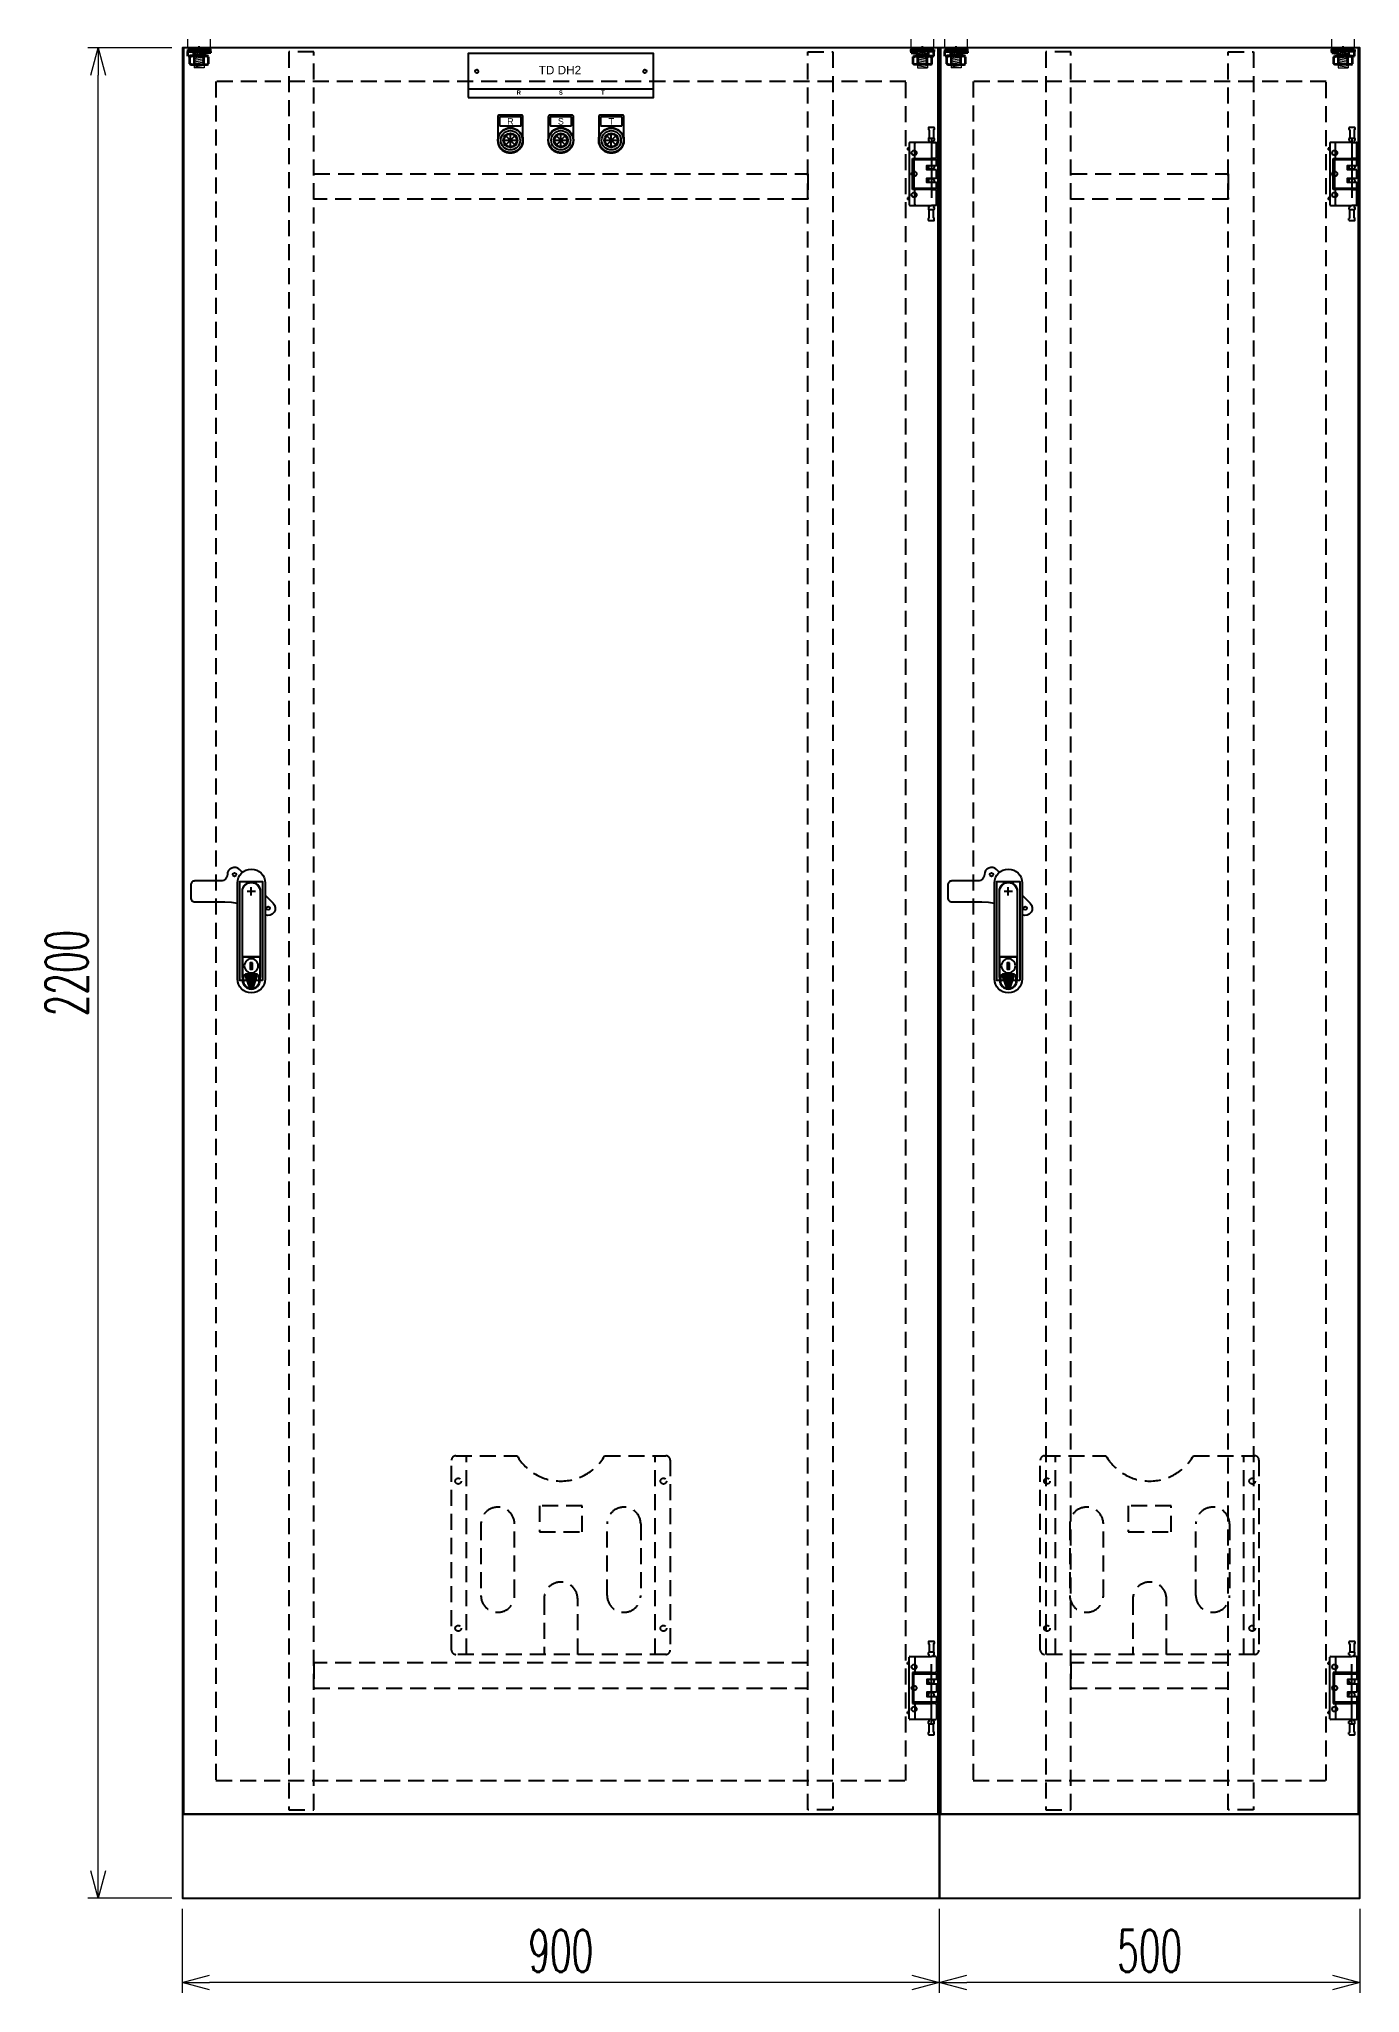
# Model space of a CAD drawing. Header units: millimetres. Extents: x 173893 to 258446, y -176540 to -123824.
# Drawn here: x 187281 to 188851, y -174671 to -172349 of the extents above; entities that cross this region are included whole.
import ezdxf
from ezdxf.enums import TextEntityAlignment as Align

# ---------------------------------------------------------------- set-up
doc = ezdxf.new("R2010")
doc.units = ezdxf.units.MM
doc.header["$LTSCALE"] = 3
for name, pattern in [('ACAD_ISO04W100', [30, 24, -3, 0, -3]), ('CACHE2', [4.7625, 3.175, -1.5875]), ('HIDDEN', [9.525, 6.35, -3.175])]:
    doc.linetypes.add(name, pattern=pattern)
for name, color, linetype in [('@.TEXT', 7, 'Continuous'), ('@.VISIBLE', 7, 'Continuous'), ('Ann_green', 3, 'Continuous'), ('centerline', 6, 'ACAD_ISO04W100'), ('dim', 7, 'Continuous'), ('EQUIPMENT', 4, 'Continuous'), ('equipments', 2, 'Continuous'), ('hw_Punch', 3, 'Continuous')]:
    doc.layers.add(name, color=color, linetype=linetype)
doc.layers.add('FORT', color=2, linetype='Continuous', lineweight=35)
doc.layers.add('POINTILLE', color=8, linetype='CACHE2', lineweight=25)
doc.styles.add('Ann_w01', font='romans.shx', dxfattribs={"width": 0.6, "bigfont": 'chineset.shx'})
doc.styles.add('Arial', font='arial.ttf')
doc.styles.add('ISO8', font='ISO8')
doc.styles.get("Standard").update_dxf_attribs({"font": 'arial.ttf'})
doc.dimstyles.new('Dim 01_SC25', dxfattribs={"dimscale": 25, "dimtxt": 2, "dimasz": 1.3, "dimexe": 0.5, "dimexo": 0.5, "dimgap": 0.5, "dimtad": 1, "dimdec": 1, "dimzin": 12, "dimdsep": 46, "dimtxsty": 'Ann_w01', "dimblk": 'OPEN30', "dimcen": 1.5, "dimclrd": 6, "dimclre": 6, "dimclrt": 3, "dimadec": 1, "dimazin": 3, "dimtm": 1e-09, "dimtfac": 1, "dimtdec": 1, "dimtix": 1, "dimtmove": 0, "dimatfit": 3, "dimldrblk": 'OPEN30', "dimfxl": 1, "dimtolj": 1, "dimlwd": 0, "dimlwe": 0, "dimarcsym": 0})

msp = doc.modelspace()

# ---------------------------------------------------------------- texts
for s, p in [('R', (187840.83, -172446.38)), ('S', (187900.83, -172446.38)), ('T', (187960.83, -172446.38))]:
    msp.add_text(s, height=7.72).set_placement(p, align=Align.MIDDLE_CENTER)
at = {"color": 1, "linetype": 'ByBlock', "char_height": 5, "attachment_point": 5, "style": 'ISO8'}
for s, insert in [('{\\fArial|b1|i0|c0|p34;R}', (187850.83, -172412.13)), ('{\\fArial|b1|i0|c0|p34;S}', (187900.83, -172412.13)), ('{\\fArial|b1|i0|c0|p34;T}', (187950.83, -172412.13))]:
    msp.add_mtext_dynamic_manual_height_columns(s, width=58.9447, gutter_width=378.95, heights=[7.09], dxfattribs=dict(at, insert=insert))
at = {"layer": '@.VISIBLE', "insert": (187899.75, -172385.43), "char_height": 10, "attachment_point": 5, "style": 'Arial'}
msp.add_mtext_dynamic_manual_height_columns('TD DH2', width=187.0575, gutter_width=99.2, heights=[0], dxfattribs=at)

# ---------------------------------------------------------------- blocks, each defined once
blk = doc.blocks.new('_Open30')
at = {"color": 0, "linetype": 'ByBlock', "lineweight": -2}
for p, q in [((-1, 0.268), (0, 0)), ((0, 0), (-1, -0.268)), ((0, 0), (-1, 0))]:
    blk.add_line(p, q, dxfattribs=at)
blk = doc.blocks.new('*D62')
at = {"layer": 'Defpoints', "color": 0, "transparency": 16777216}
for p in [(187350.8, -172358.9), (187450.8, -172358.9), (187450.8, -174558.9)]:
    blk.add_point(p, dxfattribs=at)
at = {"layer": 'dim', "color": 6, "lineweight": 0, "transparency": 16777216}
for p, q in [((187438.3, -172358.9), (187338.3, -172358.9)), ((187350.8, -174526.4), (187350.8, -172391.4)), ((187438.3, -174558.9), (187338.3, -174558.9))]:
    blk.add_line(p, q, dxfattribs=at)
at = {"layer": 'dim', "color": 6, "lineweight": 0, "transparency": 16777216, "xscale": 32.5, "yscale": 32.5, "zscale": 32.5}
for p, rotation in [((187350.8, -172358.9), 90), ((187350.8, -174558.9), 270)]:
    blk.add_blockref('_Open30', p, dxfattribs=dict(at, rotation=rotation))
at = {"layer": 'dim', "color": 3, "transparency": 16777216, "insert": (187313.3, -173458.9), "char_height": 50, "attachment_point": 5, "rotation": 90, "style": 'Ann_w01'}
blk.add_mtext('\\A1;2200', dxfattribs=at)
blk = doc.blocks.new('*U30')
at = {"color": 1}
for p, q in [((-7.5, 0), (7.5, 0)), ((5.3, 5.3), (-5.3, -5.3)), ((-5.3, 5.3), (5.3, -5.3)), ((0, -7.5), (0, 7.5))]:
    blk.add_line(p, q, dxfattribs=at)
for radius in [15, 14.5]:
    blk.add_circle((0, 0), radius)
for radius in [8.5, 7.5]:
    blk.add_circle((0, 0), radius, dxfattribs=at)
at = {"layer": 'hw_Punch'}
blk.add_circle((0, 0), 11.5, dxfattribs=at)
blk = doc.blocks.new('*U28')
at = {"color": 2}
for p, q in [((5.3, 5.3), (-5.3, -5.3)), ((-5.3, 5.3), (5.3, -5.3)), ((0, -7.5), (0, 7.5)), ((-7.5, 0), (7.5, 0))]:
    blk.add_line(p, q, dxfattribs=at)
for radius in [15, 14.5]:
    blk.add_circle((0, 0), radius)
for radius in [8.5, 7.5]:
    blk.add_circle((0, 0), radius, dxfattribs=at)
at = {"layer": 'hw_Punch'}
blk.add_circle((0, 0), 11.5, dxfattribs=at)
blk = doc.blocks.new('*U29')
at = {"color": 3}
for p, q in [((5.3, 5.3), (-5.3, -5.3)), ((-5.3, 5.3), (5.3, -5.3)), ((0, -7.5), (0, 7.5)), ((-7.5, 0), (7.5, 0))]:
    blk.add_line(p, q, dxfattribs=at)
for radius in [15, 14.5]:
    blk.add_circle((0, 0), radius)
for radius in [8.5, 7.5]:
    blk.add_circle((0, 0), radius, dxfattribs=at)
at = {"layer": 'hw_Punch'}
blk.add_circle((0, 0), 11.5, dxfattribs=at)
blk = doc.blocks.new('HM12_COTE')
at = {"layer": 'FORT'}
for p, q in [((-11, 9.2), (-9.5, 10)), ((-11, 0.8), (-11, 9.2)), ((-9.5, 0), (-11, 0.8)), ((9.5, 10), (-9.5, 10)), ((-9.5, 0), (9.5, 0)), ((-5.5, 0.8), (-5.5, 9.2)), ((5.5, 0.8), (5.5, 9.2)), ((11, 9.2), (9.5, 10)), ((9.5, 0), (11, 0.8)), ((11, 0.8), (11, 9.2))]:
    blk.add_line(p, q, dxfattribs=at)
for centre, radius, start, end in [((-8.2, 5.1), 4.86, 55.6159, 124.3841), ((-8.2, 4.9), 4.86, 235.6159, 304.3841), ((0, -8.2), 18.2, 72.4121, 107.5879), ((0, 18.2), 18.2, 252.4121, 287.5879), ((8.2, 5.1), 4.86, 55.6159, 124.3841), ((8.2, 4.9), 4.86, 235.6159, 304.3841)]:
    blk.add_arc(centre, radius, start, end, dxfattribs=at)
blk = doc.blocks.new('CALE_M12_IPN')
at = {"layer": 'FORT'}
for p, q in [((-13.5, 3.61), (13.5, 3.61)), ((-13.5, -1.89), (-13.5, 3.61)), ((13.5, 1.89), (-13.5, -1.89)), ((13.5, 3.61), (13.5, 1.89))]:
    blk.add_line(p, q, dxfattribs=at)
at = {"layer": 'POINTILLE'}
for p, q in [((-7, 3.61), (-7, -0.98)), ((7, 3.61), (7, 0.98))]:
    blk.add_line(p, q, dxfattribs=at)
blk = doc.blocks.new('RONDELLE_M12')
at = {"layer": 'FORT'}
blk.add_lwpolyline([(-13.5, 2.5), (-13.5, 0), (13.5, 0), (13.5, 2.5)], close=True, dxfattribs=at)
at = {"layer": 'POINTILLE'}
for p, q in [((-7, 0), (-7, 2.5)), ((7, 0), (7, 2.5))]:
    blk.add_line(p, q, dxfattribs=at)
blk = doc.blocks.new('*D81')
at = {"layer": 'Defpoints', "color": 0, "transparency": 16777216}
for p in [(188350.8, -174558.9), (188850.8, -174558.9), (188350.8, -174658.9)]:
    blk.add_point(p, dxfattribs=at)
at = {"layer": 'dim', "color": 6, "lineweight": 0, "transparency": 16777216}
for p, q in [((188350.8, -174571.4), (188350.8, -174671.4)), ((188850.8, -174571.4), (188850.8, -174671.4)), ((188818.3, -174658.9), (188383.3, -174658.9))]:
    blk.add_line(p, q, dxfattribs=at)
at = {"layer": 'dim', "color": 6, "lineweight": 0, "transparency": 16777216, "xscale": 32.5, "yscale": 32.5, "zscale": 32.5, "rotation": 180}
blk.add_blockref('_Open30', (188350.8, -174658.9), dxfattribs=at)
at = {"layer": 'dim', "color": 6, "lineweight": 0, "transparency": 16777216, "xscale": 32.5, "yscale": 32.5, "zscale": 32.5}
blk.add_blockref('_Open30', (188850.8, -174658.9), dxfattribs=at)
at = {"layer": 'dim', "color": 3, "transparency": 16777216, "insert": (188600.8, -174621.4), "char_height": 50, "attachment_point": 5, "style": 'Ann_w01'}
blk.add_mtext('\\A1;500', dxfattribs=at)
blk = doc.blocks.new('*D61')
at = {"layer": 'Defpoints', "color": 0, "transparency": 16777216}
for p in [(187450.8, -174558.9), (188350.8, -174558.9), (187450.8, -174658.9)]:
    blk.add_point(p, dxfattribs=at)
at = {"layer": 'dim', "color": 6, "lineweight": 0, "transparency": 16777216}
for p, q in [((187450.8, -174571.4), (187450.8, -174671.4)), ((188350.8, -174571.4), (188350.8, -174671.4)), ((188318.3, -174658.9), (187483.3, -174658.9))]:
    blk.add_line(p, q, dxfattribs=at)
at = {"layer": 'dim', "color": 6, "lineweight": 0, "transparency": 16777216, "xscale": 32.5, "yscale": 32.5, "zscale": 32.5, "rotation": 180}
blk.add_blockref('_Open30', (187450.8, -174658.9), dxfattribs=at)
at = {"layer": 'dim', "color": 6, "lineweight": 0, "transparency": 16777216, "xscale": 32.5, "yscale": 32.5, "zscale": 32.5}
blk.add_blockref('_Open30', (188350.8, -174658.9), dxfattribs=at)
at = {"layer": 'dim', "color": 3, "transparency": 16777216, "insert": (187900.8, -174621.4), "char_height": 50, "attachment_point": 5, "style": 'Ann_w01'}
blk.add_mtext('\\A1;900', dxfattribs=at)
blk = doc.blocks.new('Standard ISO')
at = {"color": 6}
for p, q in [((4, -2), (4, 2)), ((-6, 0), (0, 0)), ((6, 0), (2, 0))]:
    blk.add_line(p, q, dxfattribs=at)
blk.add_lwpolyline([(-0.5, 1.5), (-0.5, -1.5), (-5.5, -0.75), (-5.5, 0.75), (-0.5, 1.5)])
for radius in [1.5, 0.75]:
    blk.add_circle((4, 0), radius)
blk = doc.blocks.new('A$C4dbb82d6')
at = {"layer": '@.VISIBLE'}
h = blk.add_hatch(color=30, dxfattribs=at)
h.dxf.hatch_style = 1
h.paths.add_polyline_path([(0.214, 4.973), (3.625, 1.562), (3.625, 5.973), (1.922, 5.973), (1.297, 5.348), (3.125, 5.348), (3.125, 2.593), (0.745, 4.973), (3.75, 7.978), (3.75, 8.509)])
h = blk.add_hatch(color=150, dxfattribs=at)
h.dxf.hatch_style = 1
h.paths.add_polyline_path([(6.755, 4.973), (4.375, 2.593), (4.375, 5.348), (6.203, 5.348), (5.578, 5.973), (3.875, 5.973), (3.875, 1.562), (7.286, 4.973), (3.75, 8.509), (3.75, 7.978)])
at = {"layer": '@.VISIBLE', "color": 30}
blk.add_lwpolyline([(3.625, 5.973), (3.625, 1.562), (0.214, 4.973), (3.75, 8.509), (3.75, 7.978), (0.745, 4.973), (3.125, 2.593), (3.125, 5.348), (1.297, 5.348), (1.922, 5.973)], close=True, dxfattribs=at)
at = {"layer": '@.VISIBLE', "color": 150}
blk.add_lwpolyline([(3.875, 5.973), (3.875, 1.562), (7.286, 4.973), (3.75, 8.509), (3.75, 7.978), (6.755, 4.973), (4.375, 2.593), (4.375, 5.348), (6.203, 5.348), (5.578, 5.973)], close=True, dxfattribs=at)
at = {"layer": '@.VISIBLE', "color": 30, "insert": (3.75, 0.509), "char_height": 1, "attachment_point": 5, "style": 'Ann_w01'}
blk.add_mtext_dynamic_manual_height_columns('{\\fArial|b1|i0|c0|p34;\\W1;TUAN ANH}', width=7.5, gutter_width=49.599, heights=[0], dxfattribs=at)
blk = doc.blocks.new('KHUNG BAN VE (Made by Tung)')
at = {"layer": '@.VISIBLE', "color": 8}
for p, q in [((75.75, 207), (75.75, 210)), ((148.5, 207), (148.5, 210)), ((221.25, 207), (221.25, 210)), ((3, 156), (0, 156)), ((294, 156), (297, 156)), ((3, 105), (0, 105)), ((294, 105), (297, 105)), ((3, 54), (0, 54)), ((294, 54), (297, 54)), ((23, 18), (23, 3)), ((53, 18), (53, 3)), ((73, 18), (73, 3)), ((123, 18), (123, 3)), ((223, 18), (223, 3)), ((243, 18), (243, 3)), ((274, 18), (274, 3)), ((284, 18), (284, 3)), ((3, 13), (73, 13)), ((123, 13), (294, 13)), ((3, 8), (73, 8)), ((23, 8), (3, 3)), ((223, 8), (294, 8)), ((75.75, 3), (75.75, 0)), ((148.5, 3), (148.5, 0)), ((221.25, 3), (221.25, 0))]:
    blk.add_line(p, q, dxfattribs=at)
for points in [[(0, 0), (297, 0), (297, 210), (0, 210)], [(3, 3), (294, 3), (294, 207), (3, 207)], [(3, 18), (294, 18), (294, 3), (3, 3)]]:
    blk.add_lwpolyline(points, close=True, dxfattribs=at)
at = {"xscale": 1.5, "yscale": 1.5, "zscale": 1.5}
blk.add_blockref('A$C4dbb82d6', (77.375, 4.041), dxfattribs=at)
blk.add_blockref('Standard ISO', (258.5, 5.5))
at = {"layer": '@.TEXT', "color": 1, "style": 'Arial'}
for s, p in [('1', (39.375, 208.5)), ('2', (112.125, 208.5)), ('3', (184.875, 208.5)), ('4', (257.625, 208.5)), ('A', (1.5, 181.5)), ('A', (295.5, 181.5)), ('B', (1.5, 130.5)), ('B', (295.5, 130.5)), ('C', (1.5, 79.5)), ('C', (295.5, 79.5)), ('D', (1.5, 28.5)), ('D', (295.5, 28.5)), ('27/07/2026', (63, 15.5)), ('27/07/2026', (63, 10.5)), ('1', (39.375, 1.5)), ('2', (112.125, 1.5)), ('3', (184.875, 1.5)), ('4', (257.625, 1.5))]:
    blk.add_text(s, height=2, dxfattribs=at).set_placement(p, align=Align.MIDDLE_CENTER)
at = {"layer": '@.TEXT', "color": 2, "style": 'Arial'}
for s, p in [('Designer', (13, 15.5)), ('DRAWING NAME', (173, 15.5)), ('Project', (233, 15.5)), ('Scale', (279, 15.5)), ('Approved', (13, 10.5)), ('Customer', (233, 10.5)), ('Page', (279, 10.5)), ('Name', (38, 5.5)), ('Date', (63, 5.5)), ('Standard', (233, 5.5)), ('Total', (279, 5.5))]:
    blk.add_text(s, height=2, dxfattribs=at).set_placement(p, align=Align.MIDDLE_CENTER)
at = {"layer": '@.TEXT', "color": 1, "style": 'Arial'}
for tag, height, p in [('DESIGNER_NAME', 2, (38, 15.5)), ('PROJECT_CODE', 2, (258.5, 15.5)), ('SCALE', 2, (289, 15.5)), ('APPROVED_NAME', 2, (38, 10.5)), ('CUSTOMER_NAME', 2, (258.5, 10.5)), ('PAGE', 2, (289, 10.5)), ('DRAWING_NAME', 4, (173, 8)), ('TOTAL', 2, (289, 5.5))]:
    blk.add_attdef(tag, text='', height=height, dxfattribs=at).set_placement(p, align=Align.MIDDLE_CENTER)
at = {"layer": '@.VISIBLE', "color": 30, "insert": (106, 10.5), "char_height": 1, "attachment_point": 5, "style": 'Ann_w01'}
blk.add_mtext_dynamic_manual_height_columns('{\\fTimes New Roman|b0|i0|c0|p18;\\W1;CTY TNHH SẢN XUẤT & THƯƠNG MẠI CƠ ĐIỆN TUẤN ANH\\PĐịa chỉ: Bến phà Vạn Phúc, Xã Ninh Sở, Huyện Thanh Trì, TP. Hà Nội\\PMST: 01081588698\\PEmail: ctytuananh68@gmail.com}', width=28.70976, gutter_width=99.197, heights=[0], dxfattribs=at)

# ---------------------------------------------------------------- dimensions: what is measured, and where the dimension line sits
at = {"layer": 'dim'}
dim = msp.add_linear_dim(base=(187350.83, -172358.88), p1=(187450.83, -174558.88), p2=(187450.83, -172358.88), angle=90, dimstyle='Dim 01_SC25', dxfattribs=at)
dim.commit()
dim.dimension.update_dxf_attribs({"geometry": '*D62', "text_midpoint": (187313.33, -173458.88)})
for base, p1, p2, picture, middle in [((187450.83, -174658.88), (188350.83, -174558.88), (187450.83, -174558.88), '*D61', (187900.83, -174621.38)), ((188350.83, -174658.88), (188850.83, -174558.88), (188350.83, -174558.88), '*D81', (188600.83, -174621.38))]:
    dim = msp.add_linear_dim(base=base, p1=p1, p2=p2, dimstyle='Dim 01_SC25', dxfattribs=at)
    dim.commit()
    dim.dimension.update_dxf_attribs({"geometry": picture, "text_midpoint": middle})

# ---------------------------------------------------------------- linework, layer by layer
for points in [[(187450.83, -174458.88), (188350.83, -174458.88), (188350.83, -172358.88), (187450.83, -172358.88)], [(188350.83, -174458.88), (188850.83, -174458.88), (188850.83, -172358.88), (188350.83, -172358.88)], [(188350.83, -174458.88), (187450.83, -174458.88), (187450.83, -174558.88), (188350.83, -174558.88)], [(188850.83, -174458.88), (188350.83, -174458.88), (188350.83, -174558.88), (188850.83, -174558.88)]]:
    msp.add_lwpolyline(points, close=True)
at = {"color": 4}
for points in [[(187452.33, -174458.88), (188349.33, -174458.88), (188349.33, -172358.88), (187452.33, -172358.88)], [(188352.33, -174458.88), (188849.33, -174458.88), (188849.33, -172358.88), (188352.33, -172358.88)]]:
    msp.add_lwpolyline(points, close=True, dxfattribs=at)
at = {"color": 8, "linetype": 'HIDDEN'}
for points in [[(187577.33, -172363.88), (187577.33, -174453.88), (187607.33, -174453.88), (187607.33, -172363.88)], [(188224.33, -172363.88), (188224.33, -174453.88), (188194.33, -174453.88), (188194.33, -172363.88)], [(188477.33, -172363.88), (188477.33, -174453.88), (188507.33, -174453.88), (188507.33, -172363.88)], [(188724.33, -172363.88), (188724.33, -174453.88), (188694.33, -174453.88), (188694.33, -172363.88)], [(187490.83, -174418.88), (188310.83, -174418.88), (188310.83, -172398.88), (187490.83, -172398.88)], [(188390.83, -174418.88), (188810.83, -174418.88), (188810.83, -172398.88), (188390.83, -172398.88)], [(188194.33, -172538.88), (187607.33, -172538.88), (187607.33, -172508.88), (188194.33, -172508.88)], [(188694.33, -172538.88), (188507.33, -172538.88), (188507.33, -172508.88), (188694.33, -172508.88)], [(188194.33, -174278.88), (187607.33, -174278.88), (187607.33, -174308.88), (188194.33, -174308.88)], [(188694.33, -174278.88), (188507.33, -174278.88), (188507.33, -174308.88), (188694.33, -174308.88)]]:
    msp.add_lwpolyline(points, close=True, dxfattribs=at)
for points in [[(187855.83, -172470.36), (187855.83, -172440.88, 0.4142136), (187853.83, -172438.88), (187827.83, -172438.88, 0.4142136), (187825.83, -172440.88), (187825.83, -172470.36)], [(187915.83, -172470.36), (187915.83, -172440.88, 0.4142136), (187913.83, -172438.88), (187887.83, -172438.88, 0.4142136), (187885.83, -172440.88), (187885.83, -172470.36)], [(187975.83, -172470.36), (187975.83, -172440.88, 0.4142136), (187973.83, -172438.88), (187947.83, -172438.88, 0.4142136), (187945.83, -172440.88), (187945.83, -172470.36)]]:
    msp.add_lwpolyline(points, format="xyb")
for points in [[(187829.08, -172451.88), (187852.58, -172451.88, 0.4142136), (187853.58, -172450.88), (187853.58, -172441.88, 0.4142136), (187852.58, -172440.88), (187829.08, -172440.88, 0.4142136), (187828.08, -172441.88), (187828.08, -172450.88, 0.4142136)], [(187889.08, -172451.88), (187912.58, -172451.88, 0.4142136), (187913.58, -172450.88), (187913.58, -172441.88, 0.4142136), (187912.58, -172440.88), (187889.08, -172440.88, 0.4142136), (187888.08, -172441.88), (187888.08, -172450.88, 0.4142136)], [(187949.08, -172451.88), (187972.58, -172451.88, 0.4142136), (187973.58, -172450.88), (187973.58, -172441.88, 0.4142136), (187972.58, -172440.88), (187949.08, -172440.88, 0.4142136), (187948.08, -172441.88), (187948.08, -172450.88, 0.4142136)]]:
    msp.add_lwpolyline(points, format="xyb", close=True)
for points in [[(187839.35, -172483.88), (187842.31, -172483.88)], [(187840.78, -172483.88), (187840.87, -172483.88)], [(187899.35, -172483.88), (187902.31, -172483.88)], [(187900.78, -172483.88), (187900.87, -172483.88)], [(187959.35, -172483.88), (187962.31, -172483.88)], [(187960.78, -172483.88), (187960.87, -172483.88)]]:
    msp.add_lwpolyline(points)
for centre in [(187840.83, -172468.88), (187840.83, -172468.88), (187900.83, -172468.88), (187900.83, -172468.88), (187960.83, -172468.88), (187960.83, -172468.88)]:
    msp.add_circle(centre, 11.5)
for centre in [(187840.83, -172468.88), (187900.83, -172468.88), (187960.83, -172468.88)]:
    msp.add_arc(centre, 15.07, 174.36588, 5.63412)
at = {"layer": '@.VISIBLE'}
msp.add_line((187790.83, -172407.88), (188010.83, -172407.88), dxfattribs=at)
msp.add_lwpolyline([(187790.83, -172417.88), (188010.83, -172417.88), (188010.83, -172365.88), (187790.83, -172365.88)], close=True, dxfattribs=at)
for centre in [(187800.83, -172386.88), (188000.83, -172386.88)]:
    msp.add_circle(centre, 2, dxfattribs=at)
at = {"layer": 'Ann_green', "color": 8, "linetype": 'HIDDEN'}
for p, q in [((187788.83, -174268.88), (187788.83, -174032.88)), ((188012.83, -174268.88), (188012.83, -174032.88)), ((188488.83, -174268.88), (188488.83, -174032.88)), ((188712.83, -174268.88), (188712.83, -174032.88))]:
    msp.add_line(p, q, dxfattribs=at)
for points in [[(188030.83, -174037.88), (188030.83, -174263.88, -0.4142136), (188025.83, -174268.88), (187775.83, -174268.88, -0.4142136), (187770.83, -174263.88), (187770.83, -174037.88, -0.4142136), (187775.83, -174032.88), (187848.87, -174032.88, 0.5773503), (187952.79, -174032.88), (188025.83, -174032.88, -0.4142136)], [(188730.83, -174037.88), (188730.83, -174263.88, -0.4142136), (188725.83, -174268.88), (188475.83, -174268.88, -0.4142136), (188470.83, -174263.88), (188470.83, -174037.88, -0.4142136), (188475.83, -174032.88), (188548.87, -174032.88, 0.5773503), (188652.79, -174032.88), (188725.83, -174032.88, -0.4142136)], [(187825.83, -174218.88), (187825.83, -174218.88, 0.4142136), (187845.83, -174198.88), (187845.83, -174113.88, 0.4142136), (187825.83, -174093.88), (187825.83, -174093.88, 0.4142136), (187805.83, -174113.88), (187805.83, -174198.88, 0.4142136)], [(187975.82, -174218.88), (187975.82, -174218.88, -0.4142136), (187955.82, -174198.88), (187955.82, -174113.88, -0.4142136), (187975.82, -174093.88), (187975.82, -174093.88, -0.4142136), (187995.82, -174113.88), (187995.82, -174198.88, -0.4142136)], [(188525.83, -174218.88), (188525.83, -174218.88, 0.4142136), (188545.83, -174198.88), (188545.83, -174113.88, 0.4142136), (188525.83, -174093.88), (188525.83, -174093.88, 0.4142136), (188505.83, -174113.88), (188505.83, -174198.88, 0.4142136)], [(188675.82, -174218.88), (188675.82, -174218.88, -0.4142136), (188655.82, -174198.88), (188655.82, -174113.88, -0.4142136), (188675.82, -174093.88), (188675.82, -174093.88, -0.4142136), (188695.82, -174113.88), (188695.82, -174198.88, -0.4142136)]]:
    msp.add_lwpolyline(points, format="xyb", close=True, dxfattribs=at)
for points in [[(187875.33, -174123.38), (187926.33, -174123.38), (187926.33, -174092.38), (187875.33, -174092.38)], [(188575.33, -174123.38), (188626.33, -174123.38), (188626.33, -174092.38), (188575.33, -174092.38)]]:
    msp.add_lwpolyline(points, close=True, dxfattribs=at)
for points in [[(187920.83, -174268.88), (187920.83, -174202.88, 1), (187880.83, -174202.88), (187880.83, -174268.88)], [(188620.83, -174268.88), (188620.83, -174202.88, 1), (188580.83, -174202.88), (188580.83, -174268.88)]]:
    msp.add_lwpolyline(points, format="xyb", dxfattribs=at)
for centre in [(187778.83, -174062.88), (188022.83, -174062.88), (188478.83, -174062.88), (188722.83, -174062.88), (187778.83, -174237.88), (188022.83, -174237.88), (188478.83, -174237.88), (188722.83, -174237.88)]:
    msp.add_circle(centre, 3.5, dxfattribs=at)
at = {"layer": 'centerline'}
for p, q in [((187470.83, -172360.88), (187470.83, -172356.88)), ((188330.83, -172360.88), (188330.83, -172356.88)), ((188370.83, -172360.88), (188370.83, -172356.88)), ((188830.83, -172360.88), (188830.83, -172356.88)), ((188341.33, -172465.38), (188341.33, -172552.38)), ((188841.33, -172465.38), (188841.33, -172552.38)), ((187532.83, -173366.88), (187532.83, -173356.88)), ((188432.83, -173366.88), (188432.83, -173356.88)), ((188341.33, -174352.38), (188341.33, -174265.38)), ((188841.33, -174352.38), (188841.33, -174265.38))]:
    msp.add_line(p, q, dxfattribs=at)
for points in [[(187537.83, -173361.88), (187527.83, -173361.88)], [(188437.83, -173361.88), (188427.83, -173361.88)]]:
    msp.add_lwpolyline(points, dxfattribs=at)
at = {"layer": 'EQUIPMENT', "color": 8}
for p, q in [((188337.83, -172453.88), (188337.83, -172455.88)), ((188338.33, -172453.38), (188344.33, -172453.38)), ((188338.83, -172456.88), (188338.83, -172466.38)), ((188343.83, -172456.88), (188343.83, -172466.38)), ((188344.83, -172453.88), (188344.83, -172455.88)), ((188837.83, -172453.88), (188837.83, -172455.88)), ((188838.33, -172453.38), (188844.33, -172453.38)), ((188838.83, -172456.88), (188838.83, -172466.38)), ((188843.83, -172456.88), (188843.83, -172466.38)), ((188844.83, -172453.88), (188844.83, -172455.88)), ((188337.83, -172563.88), (188337.83, -172561.88)), ((188338.83, -172560.88), (188338.83, -172551.38)), ((188343.83, -172560.88), (188343.83, -172551.38)), ((188344.83, -172563.88), (188344.83, -172561.88)), ((188837.83, -172563.88), (188837.83, -172561.88)), ((188838.83, -172560.88), (188838.83, -172551.38)), ((188843.83, -172560.88), (188843.83, -172551.38)), ((188844.83, -172563.88), (188844.83, -172561.88)), ((188338.33, -172564.38), (188344.33, -172564.38)), ((188838.33, -172564.38), (188844.33, -172564.38)), ((188337.83, -174253.88), (188337.83, -174255.88)), ((188338.33, -174253.38), (188344.33, -174253.38)), ((188338.83, -174256.88), (188338.83, -174266.38)), ((188343.83, -174256.88), (188343.83, -174266.38)), ((188344.83, -174253.88), (188344.83, -174255.88)), ((188837.83, -174253.88), (188837.83, -174255.88)), ((188838.33, -174253.38), (188844.33, -174253.38)), ((188838.83, -174256.88), (188838.83, -174266.38)), ((188843.83, -174256.88), (188843.83, -174266.38)), ((188844.83, -174253.88), (188844.83, -174255.88)), ((188338.83, -174360.88), (188338.83, -174351.38)), ((188343.83, -174360.88), (188343.83, -174351.38)), ((188838.83, -174360.88), (188838.83, -174351.38)), ((188843.83, -174360.88), (188843.83, -174351.38)), ((188337.83, -174363.88), (188337.83, -174361.88)), ((188338.33, -174364.38), (188344.33, -174364.38)), ((188344.83, -174363.88), (188344.83, -174361.88)), ((188837.83, -174363.88), (188837.83, -174361.88)), ((188838.33, -174364.38), (188844.33, -174364.38)), ((188844.83, -174363.88), (188844.83, -174361.88))]:
    msp.add_line(p, q, dxfattribs=at)
at = {"layer": 'EQUIPMENT'}
for p, q in [((188337.83, -172466.88), (188337.83, -172468.88)), ((188338.33, -172466.38), (188344.33, -172466.38)), ((188338.83, -172469.88), (188338.83, -172471.38)), ((188343.83, -172469.88), (188343.83, -172471.38)), ((188344.83, -172466.88), (188344.83, -172468.88)), ((188837.83, -172466.88), (188837.83, -172468.88)), ((188838.33, -172466.38), (188844.33, -172466.38)), ((188838.83, -172469.88), (188838.83, -172471.38)), ((188843.83, -172469.88), (188843.83, -172471.38)), ((188844.83, -172466.88), (188844.83, -172468.88)), ((188313.13, -172478.38), (188313.13, -172480.38)), ((188315.13, -172478.38), (188313.13, -172478.38)), ((188315.13, -172480.38), (188313.13, -172480.38)), ((188315.13, -172472.38), (188315.13, -172545.38)), ((188322.36, -172471.38), (188316.13, -172471.38)), ((188318.9, -172527.38), (188318.9, -172490.38)), ((188318.9, -172490.38), (188321.21, -172490.38)), ((188321.21, -172490.38), (188341.33, -172490.38)), ((188321.79, -172489.38), (188321.79, -172472.38)), ((188341.33, -172471.38), (188322.36, -172471.38)), ((188326.39, -172492.08), (188326.39, -172490.38)), ((188336.72, -172490.38), (188336.72, -172492.08)), ((188338.34, -172492.08), (188337.83, -172490.38)), ((188341.33, -172471.38), (188346.33, -172471.38)), ((188346.33, -172490.38), (188341.33, -172490.38)), ((188344.32, -172492.08), (188344.83, -172490.38)), ((188347.33, -172489.38), (188347.33, -172472.38)), ((188813.13, -172478.38), (188813.13, -172480.38)), ((188815.13, -172478.38), (188813.13, -172478.38)), ((188815.13, -172480.38), (188813.13, -172480.38)), ((188815.13, -172472.38), (188815.13, -172545.38)), ((188822.36, -172471.38), (188816.13, -172471.38)), ((188818.9, -172527.38), (188818.9, -172490.38)), ((188818.9, -172490.38), (188821.21, -172490.38)), ((188821.21, -172490.38), (188841.33, -172490.38)), ((188821.79, -172489.38), (188821.79, -172472.38)), ((188841.33, -172471.38), (188822.36, -172471.38)), ((188826.39, -172492.08), (188826.39, -172490.38)), ((188836.72, -172490.38), (188836.72, -172492.08)), ((188838.34, -172492.08), (188837.83, -172490.38)), ((188841.33, -172471.38), (188846.33, -172471.38)), ((188846.33, -172490.38), (188841.33, -172490.38)), ((188844.32, -172492.08), (188844.83, -172490.38)), ((188847.33, -172489.38), (188847.33, -172472.38)), ((188336.72, -172498.88), (188336.72, -172503.88)), ((188336.72, -172513.88), (188336.72, -172518.88)), ((188337.83, -172498.88), (188337.83, -172501.21)), ((188337.83, -172516.55), (188337.83, -172518.88)), ((188339.18, -172503.18), (188337.93, -172501.51)), ((188339.18, -172514.58), (188337.93, -172516.25)), ((188343.08, -172503.38), (188339.58, -172503.38)), ((188339.58, -172514.38), (188343.08, -172514.38)), ((188343.48, -172503.18), (188344.73, -172501.51)), ((188343.48, -172514.58), (188344.73, -172516.25)), ((188344.83, -172498.88), (188344.83, -172501.21)), ((188344.83, -172516.55), (188344.83, -172518.88)), ((188836.72, -172498.88), (188836.72, -172503.88)), ((188836.72, -172513.88), (188836.72, -172518.88)), ((188837.83, -172498.88), (188837.83, -172501.21)), ((188837.83, -172516.55), (188837.83, -172518.88)), ((188839.18, -172503.18), (188837.93, -172501.51)), ((188839.18, -172514.58), (188837.93, -172516.25)), ((188843.08, -172503.38), (188839.58, -172503.38)), ((188839.58, -172514.38), (188843.08, -172514.38)), ((188843.48, -172503.18), (188844.73, -172501.51)), ((188843.48, -172514.58), (188844.73, -172516.25)), ((188844.83, -172498.88), (188844.83, -172501.21)), ((188844.83, -172516.55), (188844.83, -172518.88)), ((188313.13, -172537.38), (188313.13, -172539.38)), ((188315.13, -172537.38), (188313.13, -172537.38)), ((188315.13, -172539.38), (188313.13, -172539.38)), ((188321.21, -172527.38), (188318.9, -172527.38)), ((188341.33, -172527.38), (188321.21, -172527.38)), ((188321.79, -172545.38), (188321.79, -172528.38)), ((188326.39, -172527.38), (188326.39, -172525.68)), ((188336.72, -172525.68), (188336.72, -172527.38)), ((188338.34, -172525.68), (188337.83, -172527.38)), ((188341.33, -172527.38), (188346.33, -172527.38)), ((188344.32, -172525.68), (188344.83, -172527.38)), ((188347.33, -172545.38), (188347.33, -172528.38)), ((188813.13, -172537.38), (188813.13, -172539.38)), ((188815.13, -172537.38), (188813.13, -172537.38)), ((188815.13, -172539.38), (188813.13, -172539.38)), ((188821.21, -172527.38), (188818.9, -172527.38)), ((188841.33, -172527.38), (188821.21, -172527.38)), ((188821.79, -172545.38), (188821.79, -172528.38)), ((188826.39, -172527.38), (188826.39, -172525.68)), ((188836.72, -172525.68), (188836.72, -172527.38)), ((188838.34, -172525.68), (188837.83, -172527.38)), ((188841.33, -172527.38), (188846.33, -172527.38)), ((188844.32, -172525.68), (188844.83, -172527.38)), ((188847.33, -172545.38), (188847.33, -172528.38)), ((188316.13, -172546.38), (188322.36, -172546.38)), ((188322.36, -172546.38), (188341.33, -172546.38)), ((188337.83, -172548.88), (188337.83, -172550.88)), ((188344.33, -172551.38), (188338.33, -172551.38)), ((188338.83, -172546.38), (188338.83, -172547.88)), ((188346.33, -172546.38), (188341.33, -172546.38)), ((188343.83, -172546.38), (188343.83, -172547.88)), ((188344.83, -172548.88), (188344.83, -172550.88)), ((188816.13, -172546.38), (188822.36, -172546.38)), ((188822.36, -172546.38), (188841.33, -172546.38)), ((188837.83, -172548.88), (188837.83, -172550.88)), ((188844.33, -172551.38), (188838.33, -172551.38)), ((188838.83, -172546.38), (188838.83, -172547.88)), ((188846.33, -172546.38), (188841.33, -172546.38)), ((188843.83, -172546.38), (188843.83, -172547.88)), ((188844.83, -172548.88), (188844.83, -172550.88)), ((188313.13, -174280.38), (188313.13, -174278.38)), ((188315.13, -174278.38), (188313.13, -174278.38)), ((188315.13, -174280.38), (188313.13, -174280.38)), ((188315.13, -174345.38), (188315.13, -174272.38)), ((188316.13, -174271.38), (188322.36, -174271.38)), ((188321.79, -174272.38), (188321.79, -174289.38)), ((188322.36, -174271.38), (188341.33, -174271.38)), ((188337.83, -174268.88), (188337.83, -174266.88)), ((188344.33, -174266.38), (188338.33, -174266.38)), ((188338.83, -174271.38), (188338.83, -174269.88)), ((188346.33, -174271.38), (188341.33, -174271.38)), ((188343.83, -174271.38), (188343.83, -174269.88)), ((188344.83, -174268.88), (188344.83, -174266.88)), ((188347.33, -174272.38), (188347.33, -174289.38)), ((188813.13, -174280.38), (188813.13, -174278.38)), ((188815.13, -174278.38), (188813.13, -174278.38)), ((188815.13, -174280.38), (188813.13, -174280.38)), ((188815.13, -174345.38), (188815.13, -174272.38)), ((188816.13, -174271.38), (188822.36, -174271.38)), ((188821.79, -174272.38), (188821.79, -174289.38)), ((188822.36, -174271.38), (188841.33, -174271.38)), ((188837.83, -174268.88), (188837.83, -174266.88)), ((188844.33, -174266.38), (188838.33, -174266.38)), ((188838.83, -174271.38), (188838.83, -174269.88)), ((188846.33, -174271.38), (188841.33, -174271.38)), ((188843.83, -174271.38), (188843.83, -174269.88)), ((188844.83, -174268.88), (188844.83, -174266.88)), ((188847.33, -174272.38), (188847.33, -174289.38)), ((188321.21, -174290.38), (188318.9, -174290.38)), ((188318.9, -174290.38), (188318.9, -174327.38)), ((188341.33, -174290.38), (188321.21, -174290.38)), ((188326.39, -174290.38), (188326.39, -174292.08)), ((188336.72, -174292.08), (188336.72, -174290.38)), ((188336.72, -174303.88), (188336.72, -174298.88)), ((188338.34, -174292.08), (188337.83, -174290.38)), ((188337.83, -174301.21), (188337.83, -174298.88)), ((188339.18, -174303.18), (188337.93, -174301.51)), ((188339.58, -174303.38), (188343.08, -174303.38)), ((188341.33, -174290.38), (188346.33, -174290.38)), ((188343.48, -174303.18), (188344.73, -174301.51)), ((188344.32, -174292.08), (188344.83, -174290.38)), ((188344.83, -174301.21), (188344.83, -174298.88)), ((188821.21, -174290.38), (188818.9, -174290.38)), ((188818.9, -174290.38), (188818.9, -174327.38)), ((188841.33, -174290.38), (188821.21, -174290.38)), ((188826.39, -174290.38), (188826.39, -174292.08)), ((188836.72, -174292.08), (188836.72, -174290.38)), ((188836.72, -174303.88), (188836.72, -174298.88)), ((188838.34, -174292.08), (188837.83, -174290.38)), ((188837.83, -174301.21), (188837.83, -174298.88)), ((188839.18, -174303.18), (188837.93, -174301.51)), ((188839.58, -174303.38), (188843.08, -174303.38)), ((188841.33, -174290.38), (188846.33, -174290.38)), ((188843.48, -174303.18), (188844.73, -174301.51)), ((188844.32, -174292.08), (188844.83, -174290.38)), ((188844.83, -174301.21), (188844.83, -174298.88)), ((188318.9, -174327.38), (188321.21, -174327.38)), ((188321.21, -174327.38), (188341.33, -174327.38)), ((188321.79, -174328.38), (188321.79, -174345.38)), ((188326.39, -174325.68), (188326.39, -174327.38)), ((188336.72, -174318.88), (188336.72, -174313.88)), ((188336.72, -174327.38), (188336.72, -174325.68)), ((188337.83, -174318.88), (188337.83, -174316.55)), ((188338.34, -174325.68), (188337.83, -174327.38)), ((188339.18, -174314.58), (188337.93, -174316.25)), ((188343.08, -174314.38), (188339.58, -174314.38)), ((188346.33, -174327.38), (188341.33, -174327.38)), ((188343.48, -174314.58), (188344.73, -174316.25)), ((188344.32, -174325.68), (188344.83, -174327.38)), ((188344.83, -174318.88), (188344.83, -174316.55)), ((188347.33, -174328.38), (188347.33, -174345.38)), ((188818.9, -174327.38), (188821.21, -174327.38)), ((188821.21, -174327.38), (188841.33, -174327.38)), ((188821.79, -174328.38), (188821.79, -174345.38)), ((188826.39, -174325.68), (188826.39, -174327.38)), ((188836.72, -174318.88), (188836.72, -174313.88)), ((188836.72, -174327.38), (188836.72, -174325.68)), ((188837.83, -174318.88), (188837.83, -174316.55)), ((188838.34, -174325.68), (188837.83, -174327.38)), ((188839.18, -174314.58), (188837.93, -174316.25)), ((188843.08, -174314.38), (188839.58, -174314.38)), ((188846.33, -174327.38), (188841.33, -174327.38)), ((188843.48, -174314.58), (188844.73, -174316.25)), ((188844.32, -174325.68), (188844.83, -174327.38)), ((188844.83, -174318.88), (188844.83, -174316.55)), ((188847.33, -174328.38), (188847.33, -174345.38)), ((188313.13, -174339.38), (188313.13, -174337.38)), ((188315.13, -174337.38), (188313.13, -174337.38)), ((188315.13, -174339.38), (188313.13, -174339.38)), ((188322.36, -174346.38), (188316.13, -174346.38)), ((188341.33, -174346.38), (188322.36, -174346.38)), ((188337.83, -174350.88), (188337.83, -174348.88)), ((188338.33, -174351.38), (188344.33, -174351.38)), ((188338.83, -174347.88), (188338.83, -174346.38)), ((188341.33, -174346.38), (188346.33, -174346.38)), ((188343.83, -174347.88), (188343.83, -174346.38)), ((188344.83, -174350.88), (188344.83, -174348.88)), ((188813.13, -174339.38), (188813.13, -174337.38)), ((188815.13, -174337.38), (188813.13, -174337.38)), ((188815.13, -174339.38), (188813.13, -174339.38)), ((188822.36, -174346.38), (188816.13, -174346.38)), ((188841.33, -174346.38), (188822.36, -174346.38)), ((188837.83, -174350.88), (188837.83, -174348.88)), ((188838.33, -174351.38), (188844.33, -174351.38)), ((188838.83, -174347.88), (188838.83, -174346.38)), ((188841.33, -174346.38), (188846.33, -174346.38)), ((188843.83, -174347.88), (188843.83, -174346.38)), ((188844.83, -174350.88), (188844.83, -174348.88))]:
    msp.add_line(p, q, dxfattribs=at)
at = {"layer": 'EQUIPMENT', "color": 8}
for points in [[(188347.33, -172503.88), (188336.08, -172503.88), (188336.08, -172498.88), (188347.33, -172498.88), (188347.33, -172492.08), (188320.63, -172492.08), (188320.63, -172525.68), (188347.33, -172525.68), (188347.33, -172518.88), (188336.08, -172518.88), (188336.08, -172513.88), (188347.33, -172513.88)], [(188847.33, -172503.88), (188836.08, -172503.88), (188836.08, -172498.88), (188847.33, -172498.88), (188847.33, -172492.08), (188820.63, -172492.08), (188820.63, -172525.68), (188847.33, -172525.68), (188847.33, -172518.88), (188836.08, -172518.88), (188836.08, -172513.88), (188847.33, -172513.88)], [(188347.33, -174313.88), (188336.08, -174313.88), (188336.08, -174318.88), (188347.33, -174318.88), (188347.33, -174325.68), (188320.63, -174325.68), (188320.63, -174292.08), (188347.33, -174292.08), (188347.33, -174298.88), (188336.08, -174298.88), (188336.08, -174303.88), (188347.33, -174303.88)], [(188847.33, -174313.88), (188836.08, -174313.88), (188836.08, -174318.88), (188847.33, -174318.88), (188847.33, -174325.68), (188820.63, -174325.68), (188820.63, -174292.08), (188847.33, -174292.08), (188847.33, -174298.88), (188836.08, -174298.88), (188836.08, -174303.88), (188847.33, -174303.88)]]:
    msp.add_lwpolyline(points, close=True, dxfattribs=at)
for centre in [(188320.83, -172483.88), (188820.83, -172483.88), (188320.83, -172508.88), (188820.83, -172508.88), (188320.83, -172533.88), (188820.83, -172533.88), (188320.83, -174283.88), (188820.83, -174283.88), (188320.83, -174308.88), (188820.83, -174308.88), (188320.83, -174333.88), (188820.83, -174333.88)]:
    msp.add_circle(centre, 3, dxfattribs=at)
for centre, start, end in [((188338.33, -172453.88), 90, 180), ((188338.33, -172455.88), 180, 270), ((188338.33, -172456.88), 0, 90), ((188344.33, -172456.88), 90, 180), ((188344.33, -172453.88), 0, 90), ((188344.33, -172455.88), 270, 0), ((188838.33, -172453.88), 90, 180), ((188838.33, -172455.88), 180, 270), ((188838.33, -172456.88), 0, 90), ((188844.33, -172456.88), 90, 180), ((188844.33, -172453.88), 0, 90), ((188844.33, -172455.88), 270, 0), ((188338.33, -172561.88), 90, 180), ((188338.33, -172560.88), 270, 0), ((188344.33, -172560.88), 180, 270), ((188344.33, -172561.88), 0, 90), ((188838.33, -172561.88), 90, 180), ((188838.33, -172560.88), 270, 0), ((188844.33, -172560.88), 180, 270), ((188844.33, -172561.88), 0, 90), ((188338.33, -172563.88), 180, 270), ((188344.33, -172563.88), 270, 0), ((188838.33, -172563.88), 180, 270), ((188844.33, -172563.88), 270, 0), ((188338.33, -174253.88), 90, 180), ((188338.33, -174255.88), 180, 270), ((188338.33, -174256.88), 0, 90), ((188344.33, -174256.88), 90, 180), ((188344.33, -174253.88), 0, 90), ((188344.33, -174255.88), 270, 0), ((188838.33, -174253.88), 90, 180), ((188838.33, -174255.88), 180, 270), ((188838.33, -174256.88), 0, 90), ((188844.33, -174256.88), 90, 180), ((188844.33, -174253.88), 0, 90), ((188844.33, -174255.88), 270, 0), ((188338.33, -174361.88), 90, 180), ((188338.33, -174363.88), 180, 270), ((188338.33, -174360.88), 270, 0), ((188344.33, -174360.88), 180, 270), ((188344.33, -174361.88), 0, 90), ((188344.33, -174363.88), 270, 0), ((188838.33, -174361.88), 90, 180), ((188838.33, -174363.88), 180, 270), ((188838.33, -174360.88), 270, 0), ((188844.33, -174360.88), 180, 270), ((188844.33, -174361.88), 0, 90), ((188844.33, -174363.88), 270, 0)]:
    msp.add_arc(centre, 0.5, start, end, dxfattribs=at)
at = {"layer": 'EQUIPMENT'}
for centre, radius, start, end in [((188338.33, -172466.88), 0.5, 90, 180), ((188338.33, -172468.88), 0.5, 180, 270), ((188338.33, -172469.88), 0.5, 0, 90), ((188344.33, -172469.88), 0.5, 90, 180), ((188344.33, -172466.88), 0.5, 0, 90), ((188344.33, -172468.88), 0.5, 270, 0), ((188838.33, -172466.88), 0.5, 90, 180), ((188838.33, -172468.88), 0.5, 180, 270), ((188838.33, -172469.88), 0.5, 0, 90), ((188844.33, -172469.88), 0.5, 90, 180), ((188844.33, -172466.88), 0.5, 0, 90), ((188844.33, -172468.88), 0.5, 270, 0), ((188316.13, -172472.38), 1, 90, 180), ((188346.33, -172472.38), 1, 0, 90), ((188346.33, -172489.38), 1, 270, 0), ((188816.13, -172472.38), 1, 90, 180), ((188846.33, -172472.38), 1, 0, 90), ((188846.33, -172489.38), 1, 270, 0), ((188338.33, -172501.21), 0.5, 180, 216.8699), ((188338.33, -172516.55), 0.5, 143.1301, 180), ((188339.58, -172502.88), 0.5, 216.8699, 270), ((188339.58, -172514.88), 0.5, 90, 143.1301), ((188343.08, -172502.88), 0.5, 270, 323.1301), ((188343.08, -172514.88), 0.5, 36.8699, 90), ((188344.33, -172501.21), 0.5, 323.1301, 0), ((188344.33, -172516.55), 0.5, 0, 36.8699), ((188838.33, -172501.21), 0.5, 180, 216.8699), ((188838.33, -172516.55), 0.5, 143.1301, 180), ((188839.58, -172502.88), 0.5, 216.8699, 270), ((188839.58, -172514.88), 0.5, 90, 143.1301), ((188843.08, -172502.88), 0.5, 270, 323.1301), ((188843.08, -172514.88), 0.5, 36.8699, 90), ((188844.33, -172501.21), 0.5, 323.1301, 0), ((188844.33, -172516.55), 0.5, 0, 36.8699), ((188346.33, -172528.38), 1, 0, 90), ((188846.33, -172528.38), 1, 0, 90), ((188316.13, -172545.38), 1, 180, 270), ((188338.33, -172548.88), 0.5, 90, 180), ((188338.33, -172550.88), 0.5, 180, 270), ((188338.33, -172547.88), 0.5, 270, 0), ((188344.33, -172547.88), 0.5, 180, 270), ((188344.33, -172548.88), 0.5, 0, 90), ((188344.33, -172550.88), 0.5, 270, 0), ((188346.33, -172545.38), 1, 270, 0), ((188816.13, -172545.38), 1, 180, 270), ((188838.33, -172548.88), 0.5, 90, 180), ((188838.33, -172550.88), 0.5, 180, 270), ((188838.33, -172547.88), 0.5, 270, 0), ((188844.33, -172547.88), 0.5, 180, 270), ((188844.33, -172548.88), 0.5, 0, 90), ((188844.33, -172550.88), 0.5, 270, 0), ((188846.33, -172545.38), 1, 270, 0), ((188316.13, -174272.38), 1, 90, 180), ((188338.33, -174266.88), 0.5, 90, 180), ((188338.33, -174268.88), 0.5, 180, 270), ((188338.33, -174269.88), 0.5, 0, 90), ((188344.33, -174269.88), 0.5, 90, 180), ((188344.33, -174266.88), 0.5, 0, 90), ((188344.33, -174268.88), 0.5, 270, 0), ((188346.33, -174272.38), 1, 0, 90), ((188816.13, -174272.38), 1, 90, 180), ((188838.33, -174266.88), 0.5, 90, 180), ((188838.33, -174268.88), 0.5, 180, 270), ((188838.33, -174269.88), 0.5, 0, 90), ((188844.33, -174269.88), 0.5, 90, 180), ((188844.33, -174266.88), 0.5, 0, 90), ((188844.33, -174268.88), 0.5, 270, 0), ((188846.33, -174272.38), 1, 0, 90), ((188338.33, -174301.21), 0.5, 180, 216.8699), ((188339.58, -174302.88), 0.5, 216.8699, 270), ((188343.08, -174302.88), 0.5, 270, 323.1301), ((188344.33, -174301.21), 0.5, 323.1301, 0), ((188346.33, -174289.38), 1, 270, 0), ((188838.33, -174301.21), 0.5, 180, 216.8699), ((188839.58, -174302.88), 0.5, 216.8699, 270), ((188843.08, -174302.88), 0.5, 270, 323.1301), ((188844.33, -174301.21), 0.5, 323.1301, 0), ((188846.33, -174289.38), 1, 270, 0), ((188338.33, -174316.55), 0.5, 143.1301, 180), ((188339.58, -174314.88), 0.5, 90, 143.1301), ((188343.08, -174314.88), 0.5, 36.8699, 90), ((188344.33, -174316.55), 0.5, 0, 36.8699), ((188346.33, -174328.38), 1, 0, 90), ((188838.33, -174316.55), 0.5, 143.1301, 180), ((188839.58, -174314.88), 0.5, 90, 143.1301), ((188843.08, -174314.88), 0.5, 36.8699, 90), ((188844.33, -174316.55), 0.5, 0, 36.8699), ((188846.33, -174328.38), 1, 0, 90), ((188316.13, -174345.38), 1, 180, 270), ((188338.33, -174348.88), 0.5, 90, 180), ((188338.33, -174350.88), 0.5, 180, 270), ((188338.33, -174347.88), 0.5, 270, 0), ((188344.33, -174347.88), 0.5, 180, 270), ((188344.33, -174348.88), 0.5, 0, 90), ((188344.33, -174350.88), 0.5, 270, 0), ((188346.33, -174345.38), 1, 270, 0), ((188816.13, -174345.38), 1, 180, 270), ((188838.33, -174348.88), 0.5, 90, 180), ((188838.33, -174350.88), 0.5, 180, 270), ((188838.33, -174347.88), 0.5, 270, 0), ((188844.33, -174347.88), 0.5, 180, 270), ((188844.33, -174348.88), 0.5, 0, 90), ((188844.33, -174350.88), 0.5, 270, 0), ((188846.33, -174345.38), 1, 270, 0)]:
    msp.add_arc(centre, radius, start, end, dxfattribs=at)
for centre, start_param, end_param in [((188321.21, -172489.38), 0, 1.5707963), ((188322.36, -172472.38), 3.1415927, 4.712389), ((188821.21, -172489.38), 0, 1.5707963), ((188822.36, -172472.38), 3.1415927, 4.712389), ((188321.21, -172528.38), 1.5707963, 3.1415927), ((188821.21, -172528.38), 1.5707963, 3.1415927), ((188322.36, -172545.38), 4.712389, 6.2831853), ((188822.36, -172545.38), 4.712389, 6.2831853)]:
    msp.add_ellipse(centre, major_axis=(0, -1), ratio=0.5773503, start_param=start_param, end_param=end_param, dxfattribs=at)
at = {"layer": 'EQUIPMENT', "extrusion": (0, 0, -1)}
for centre, start_param, end_param in [((188322.36, -174272.38), 4.712389, 6.2831853), ((188822.36, -174272.38), 4.712389, 6.2831853), ((188321.21, -174289.38), 1.5707963, 3.1415927), ((188821.21, -174289.38), 1.5707963, 3.1415927), ((188321.21, -174328.38), 0, 1.5707963), ((188821.21, -174328.38), 0, 1.5707963), ((188322.36, -174345.38), 3.1415927, 4.712389), ((188822.36, -174345.38), 3.1415927, 4.712389)]:
    msp.add_ellipse(centre, major_axis=(0, 1), ratio=0.5773503, start_param=start_param, end_param=end_param, dxfattribs=at)
at = {"layer": 'equipments', "lineweight": 0}
for p, q in [((187457.33, -172358.88), (187457.33, -172348.55)), ((187484.33, -172358.88), (187484.33, -172348.55)), ((188317.33, -172358.88), (188317.33, -172348.55)), ((188344.33, -172358.88), (188344.33, -172348.55)), ((188357.33, -172358.88), (188357.33, -172348.55)), ((188384.33, -172358.88), (188384.33, -172348.55)), ((188817.33, -172358.88), (188817.33, -172348.55)), ((188844.33, -172358.88), (188844.33, -172348.55)), ((187484.33, -172358.88), (187457.33, -172358.88)), ((187464.83, -172358.88), (187464.83, -172382.88)), ((187476.83, -172358.88), (187464.83, -172358.88)), ((187476.83, -172358.88), (187476.83, -172382.88)), ((188317.33, -172358.88), (188344.33, -172358.88)), ((188324.83, -172358.88), (188324.83, -172382.88)), ((188324.83, -172358.88), (188336.83, -172358.88)), ((188336.83, -172358.88), (188336.83, -172382.88)), ((188384.33, -172358.88), (188357.33, -172358.88)), ((188364.83, -172358.88), (188364.83, -172382.88)), ((188376.83, -172358.88), (188364.83, -172358.88)), ((188376.83, -172358.88), (188376.83, -172382.88)), ((188817.33, -172358.88), (188844.33, -172358.88)), ((188824.83, -172358.88), (188824.83, -172382.88)), ((188824.83, -172358.88), (188836.83, -172358.88)), ((188836.83, -172358.88), (188836.83, -172382.88)), ((187476.83, -172382.88), (187464.83, -172382.88)), ((188324.83, -172382.88), (188336.83, -172382.88)), ((188376.83, -172382.88), (188364.83, -172382.88)), ((188824.83, -172382.88), (188836.83, -172382.88))]:
    msp.add_line(p, q, dxfattribs=at)
at = {"layer": 'equipments', "color": 8, "lineweight": 0}
for p, q in [((187476.83, -172359.88), (187464.83, -172361.88)), ((187476.83, -172361.88), (187464.83, -172363.88)), ((187476.83, -172363.88), (187464.83, -172365.88)), ((187476.83, -172365.88), (187464.83, -172367.88)), ((187476.83, -172367.88), (187464.83, -172369.88)), ((187476.83, -172369.88), (187464.83, -172371.88)), ((187476.83, -172371.88), (187464.83, -172373.88)), ((187476.83, -172373.88), (187464.83, -172375.88)), ((187476.83, -172375.88), (187464.83, -172377.88)), ((188324.83, -172359.88), (188336.83, -172361.88)), ((188324.83, -172361.88), (188336.83, -172363.88)), ((188324.83, -172363.88), (188336.83, -172365.88)), ((188324.83, -172365.88), (188336.83, -172367.88)), ((188324.83, -172367.88), (188336.83, -172369.88)), ((188324.83, -172369.88), (188336.83, -172371.88)), ((188324.83, -172371.88), (188336.83, -172373.88)), ((188324.83, -172373.88), (188336.83, -172375.88)), ((188324.83, -172375.88), (188336.83, -172377.88)), ((188376.83, -172359.88), (188364.83, -172361.88)), ((188376.83, -172361.88), (188364.83, -172363.88)), ((188376.83, -172363.88), (188364.83, -172365.88)), ((188376.83, -172365.88), (188364.83, -172367.88)), ((188376.83, -172367.88), (188364.83, -172369.88)), ((188376.83, -172369.88), (188364.83, -172371.88)), ((188376.83, -172371.88), (188364.83, -172373.88)), ((188376.83, -172373.88), (188364.83, -172375.88)), ((188376.83, -172375.88), (188364.83, -172377.88)), ((188824.83, -172359.88), (188836.83, -172361.88)), ((188824.83, -172361.88), (188836.83, -172363.88)), ((188824.83, -172363.88), (188836.83, -172365.88)), ((188824.83, -172365.88), (188836.83, -172367.88)), ((188824.83, -172367.88), (188836.83, -172369.88)), ((188824.83, -172369.88), (188836.83, -172371.88)), ((188824.83, -172371.88), (188836.83, -172373.88)), ((188824.83, -172373.88), (188836.83, -172375.88)), ((188824.83, -172375.88), (188836.83, -172377.88)), ((187476.83, -172377.88), (187464.83, -172379.88)), ((187476.83, -172379.88), (187464.83, -172381.88)), ((188324.83, -172377.88), (188336.83, -172379.88)), ((188324.83, -172379.88), (188336.83, -172381.88)), ((188376.83, -172377.88), (188364.83, -172379.88)), ((188376.83, -172379.88), (188364.83, -172381.88)), ((188824.83, -172377.88), (188836.83, -172379.88)), ((188824.83, -172379.88), (188836.83, -172381.88))]:
    msp.add_line(p, q, dxfattribs=at)
at = {"layer": 'equipments', "color": 8}
for points in [[(187522.21, -173339.25), (187518.84, -173335.87, 0.6681786), (187504.33, -173341.88, -0.4142136), (187496.83, -173349.38), (187465.83, -173349.38, 0.4142136), (187460.83, -173354.38), (187460.83, -173369.38, 0.4142136), (187465.83, -173374.38), (187501.2, -173374.38), (187509.31, -173374.82), (187516.33, -173375.69)], [(188422.21, -173339.25), (188418.84, -173335.87, 0.6681786), (188404.33, -173341.88, -0.4142136), (188396.83, -173349.38), (188365.83, -173349.38, 0.4142136), (188360.83, -173354.38), (188360.83, -173369.38, 0.4142136), (188365.83, -173374.38), (188401.2, -173374.38), (188409.31, -173374.82), (188416.33, -173375.69)], [(187549.33, -173366.36), (187558.84, -173375.87, -0.8340245), (187549.33, -173389.62)], [(188449.33, -173366.36), (188458.84, -173375.87, -0.8340245), (188449.33, -173389.62)]]:
    msp.add_lwpolyline(points, format="xyb", dxfattribs=at)
at = {"layer": 'equipments'}
for points in [[(187549.33, -173351.88), (187549.33, -173465.88, -1), (187516.33, -173465.88), (187516.33, -173351.88, -1)], [(188449.33, -173351.88), (188449.33, -173465.88, -1), (188416.33, -173465.88), (188416.33, -173351.88, -1)], [(187527.33, -173460.12, 0.4142136), (187523.33, -173464.12), (187523.33, -173467.63, 1), (187542.33, -173467.63), (187542.33, -173464.12, 0.4142136), (187538.33, -173460.12)], [(188427.33, -173460.12, 0.4142136), (188423.33, -173464.12), (188423.33, -173467.63, 1), (188442.33, -173467.63), (188442.33, -173464.12, 0.4142136), (188438.33, -173460.12)]]:
    msp.add_lwpolyline(points, format="xyb", close=True, dxfattribs=at)
at = {"layer": 'equipments', "color": 8}
for points in [[(187546.33, -173467.63), (187519.33, -173467.63), (187519.33, -173350.13), (187546.33, -173350.13)], [(188446.33, -173467.63), (188419.33, -173467.63), (188419.33, -173350.13), (188446.33, -173350.13)]]:
    msp.add_lwpolyline(points, close=True, dxfattribs=at)
at = {"layer": 'equipments'}
for points in [[(187543.33, -173463.74), (187543.83, -173463.74), (187543.83, -173361.88, 1), (187521.83, -173361.88), (187521.83, -173463.74), (187522.33, -173463.74)], [(187522.33, -173439.62), (187522.33, -173361.88, -1), (187543.33, -173361.88), (187543.33, -173439.62)], [(188443.33, -173463.74), (188443.83, -173463.74), (188443.83, -173361.88, 1), (188421.83, -173361.88), (188421.83, -173463.74), (188422.33, -173463.74)], [(188422.33, -173439.62), (188422.33, -173361.88, -1), (188443.33, -173361.88), (188443.33, -173439.62)], [(187522.33, -173439.84), (187522.33, -173467.38, 1), (187543.33, -173467.38), (187543.33, -173439.84)], [(188422.33, -173439.84), (188422.33, -173467.38, 1), (188443.33, -173467.38), (188443.33, -173439.84)]]:
    msp.add_lwpolyline(points, format="xyb", dxfattribs=at)
for points in [[(187543.24, -173439.62), (187522.41, -173439.62)], [(187543.24, -173439.84), (187522.41, -173439.84)], [(187541.16, -173450.26), (187541.05, -173448.39), (187540.39, -173446.64), (187539.41, -173445.1), (187538.09, -173443.79), (187536.44, -173442.8), (187534.69, -173442.14), (187532.83, -173441.92), (187530.96, -173442.14), (187529.21, -173442.8), (187527.67, -173443.79), (187526.36, -173445.1), (187525.37, -173446.64), (187524.71, -173448.39), (187524.49, -173450.26), (187524.71, -173452.12), (187525.37, -173453.87), (187526.36, -173455.52), (187527.67, -173456.83), (187529.21, -173457.82), (187530.96, -173458.48), (187532.83, -173458.59), (187534.69, -173458.48), (187536.44, -173457.82), (187538.09, -173456.83), (187539.41, -173455.52), (187540.39, -173453.87), (187541.05, -173452.12), (187541.16, -173450.26)], [(188443.24, -173439.62), (188422.41, -173439.62)], [(188443.24, -173439.84), (188422.41, -173439.84)], [(188441.16, -173450.26), (188441.05, -173448.39), (188440.39, -173446.64), (188439.41, -173445.1), (188438.09, -173443.79), (188436.44, -173442.8), (188434.69, -173442.14), (188432.83, -173441.92), (188430.96, -173442.14), (188429.21, -173442.8), (188427.67, -173443.79), (188426.36, -173445.1), (188425.37, -173446.64), (188424.71, -173448.39), (188424.49, -173450.26), (188424.71, -173452.12), (188425.37, -173453.87), (188426.36, -173455.52), (188427.67, -173456.83), (188429.21, -173457.82), (188430.96, -173458.48), (188432.83, -173458.59), (188434.69, -173458.48), (188436.44, -173457.82), (188438.09, -173456.83), (188439.41, -173455.52), (188440.39, -173453.87), (188441.05, -173452.12), (188441.16, -173450.26)], [(187526.03, -173463.19), (187539.73, -173463.19)], [(187526.36, -173464.07), (187539.41, -173464.07)], [(187526.58, -173464.95), (187539.08, -173464.95)], [(187526.91, -173465.82), (187538.75, -173465.82)], [(187527.24, -173466.7), (187538.53, -173466.7)], [(187527.56, -173467.58), (187538.2, -173467.58)], [(187527.78, -173468.46), (187537.87, -173468.46)], [(188426.03, -173463.19), (188439.73, -173463.19)], [(188426.36, -173464.07), (188439.41, -173464.07)], [(188426.58, -173464.95), (188439.08, -173464.95)], [(188426.91, -173465.82), (188438.75, -173465.82)], [(188427.24, -173466.7), (188438.53, -173466.7)], [(188427.56, -173467.58), (188438.2, -173467.58)], [(188427.78, -173468.46), (188437.87, -173468.46)], [(187528.11, -173469.33), (187537.65, -173469.33)], [(187528.44, -173470.21), (187537.32, -173470.21)], [(187528.66, -173471.09), (187536.99, -173471.09)], [(187528.99, -173471.96), (187536.66, -173471.96)], [(187529.32, -173472.84), (187536.44, -173472.84)], [(187529.65, -173473.72), (187536.12, -173473.72)], [(187529.87, -173474.59), (187535.79, -173474.59)], [(188428.11, -173469.33), (188437.65, -173469.33)], [(188428.44, -173470.21), (188437.32, -173470.21)], [(188428.66, -173471.09), (188436.99, -173471.09)], [(188428.99, -173471.96), (188436.66, -173471.96)], [(188429.32, -173472.84), (188436.44, -173472.84)], [(188429.65, -173473.72), (188436.12, -173473.72)], [(188429.87, -173474.59), (188435.79, -173474.59)]]:
    msp.add_lwpolyline(points, dxfattribs=at)
for points in [[(187539.95, -173462.32), (187525.7, -173462.32), (187530.2, -173475.47), (187535.57, -173475.47)], [(187534.14, -173446.64), (187531.62, -173446.64), (187531.62, -173454.31), (187534.14, -173454.31)], [(188439.95, -173462.32), (188425.7, -173462.32), (188430.2, -173475.47), (188435.57, -173475.47)], [(188434.14, -173446.64), (188431.62, -173446.64), (188431.62, -173454.31), (188434.14, -173454.31)]]:
    msp.add_lwpolyline(points, close=True, dxfattribs=at)
at = {"layer": 'equipments', "color": 8}
for centre in [(187512.83, -173341.88), (188412.83, -173341.88), (187552.83, -173381.88), (188452.83, -173381.88)]:
    msp.add_circle(centre, 2.05, dxfattribs=at)

# ---------------------------------------------------------------- block references
for name, p in [('RONDELLE_M12', (187470.83, -172363.38)), ('CALE_M12_IPN', (187470.83, -172366.99)), ('HM12_COTE', (187470.83, -172378.88)), ('RONDELLE_M12', (188370.83, -172363.38)), ('CALE_M12_IPN', (188370.83, -172366.99)), ('HM12_COTE', (188370.83, -172378.88)), ('*U30', (187840.83, -172468.88)), ('*U28', (187900.83, -172468.88)), ('*U29', (187960.83, -172468.88))]:
    msp.add_blockref(name, p)
at = {"xscale": -1}
for name, p in [('RONDELLE_M12', (188330.83, -172363.38)), ('CALE_M12_IPN', (188330.83, -172366.99)), ('HM12_COTE', (188330.83, -172378.88)), ('RONDELLE_M12', (188830.83, -172363.38)), ('CALE_M12_IPN', (188830.83, -172366.99)), ('HM12_COTE', (188830.83, -172378.88))]:
    msp.add_blockref(name, p, dxfattribs=at)
at = {"layer": '@.VISIBLE'}
ref = msp.add_blockref('KHUNG BAN VE (Made by Tung)', (183864.63, -176540.26), dxfattribs=dict(at, xscale=23.76, yscale=23.76, zscale=23.76))
ref.add_attrib('APPROVED_NAME', '-', dxfattribs={"layer": '@.TEXT', "color": 1, "height": 47.52, "style": 'Arial'}).set_placement((184767.51, -176290.78), align=Align.MIDDLE_CENTER)
ref.add_attrib('TOTAL', '-', dxfattribs={"layer": '@.TEXT', "color": 1, "height": 47.52, "style": 'Arial'}).set_placement((190731.27, -176409.58), align=Align.MIDDLE_CENTER)
ref.add_attrib('PAGE', '001', dxfattribs={"layer": '@.TEXT', "color": 1, "height": 47.52, "style": 'Arial'}).set_placement((190731.27, -176290.78), align=Align.MIDDLE_CENTER)
ref.add_attrib('SCALE', '1:1', dxfattribs={"layer": '@.TEXT', "color": 1, "height": 47.52, "style": 'Arial'}).set_placement((190731.27, -176171.98), align=Align.MIDDLE_CENTER)
ref.add_attrib('CUSTOMER_NAME', '-', dxfattribs={"layer": '@.TEXT', "color": 1, "height": 47.52, "style": 'Arial'}).set_placement((190006.59, -176290.78), align=Align.MIDDLE_CENTER)
ref.add_attrib('PROJECT_CODE', '-', dxfattribs={"layer": '@.TEXT', "color": 1, "height": 47.52, "style": 'Arial'}).set_placement((190006.59, -176171.98), align=Align.MIDDLE_CENTER)
ref.add_attrib('DRAWING_NAME', 'TỦ ĐIỆN TD DH2 (NHÀ KTNV)', dxfattribs={"layer": '@.TEXT', "color": 1, "height": 95.04, "style": 'Arial'}).set_placement((187975.11, -176350.18), align=Align.MIDDLE_CENTER)

msp.set_redraw_order([(e.dxf.handle, doc.entitydb.next_handle()) for e in msp.query("TEXT MTEXT ATTDEF DIMENSION ARC_DIMENSION")])  # texts and dimensions are drawn at this point

doc.saveas('drawing.dxf')
